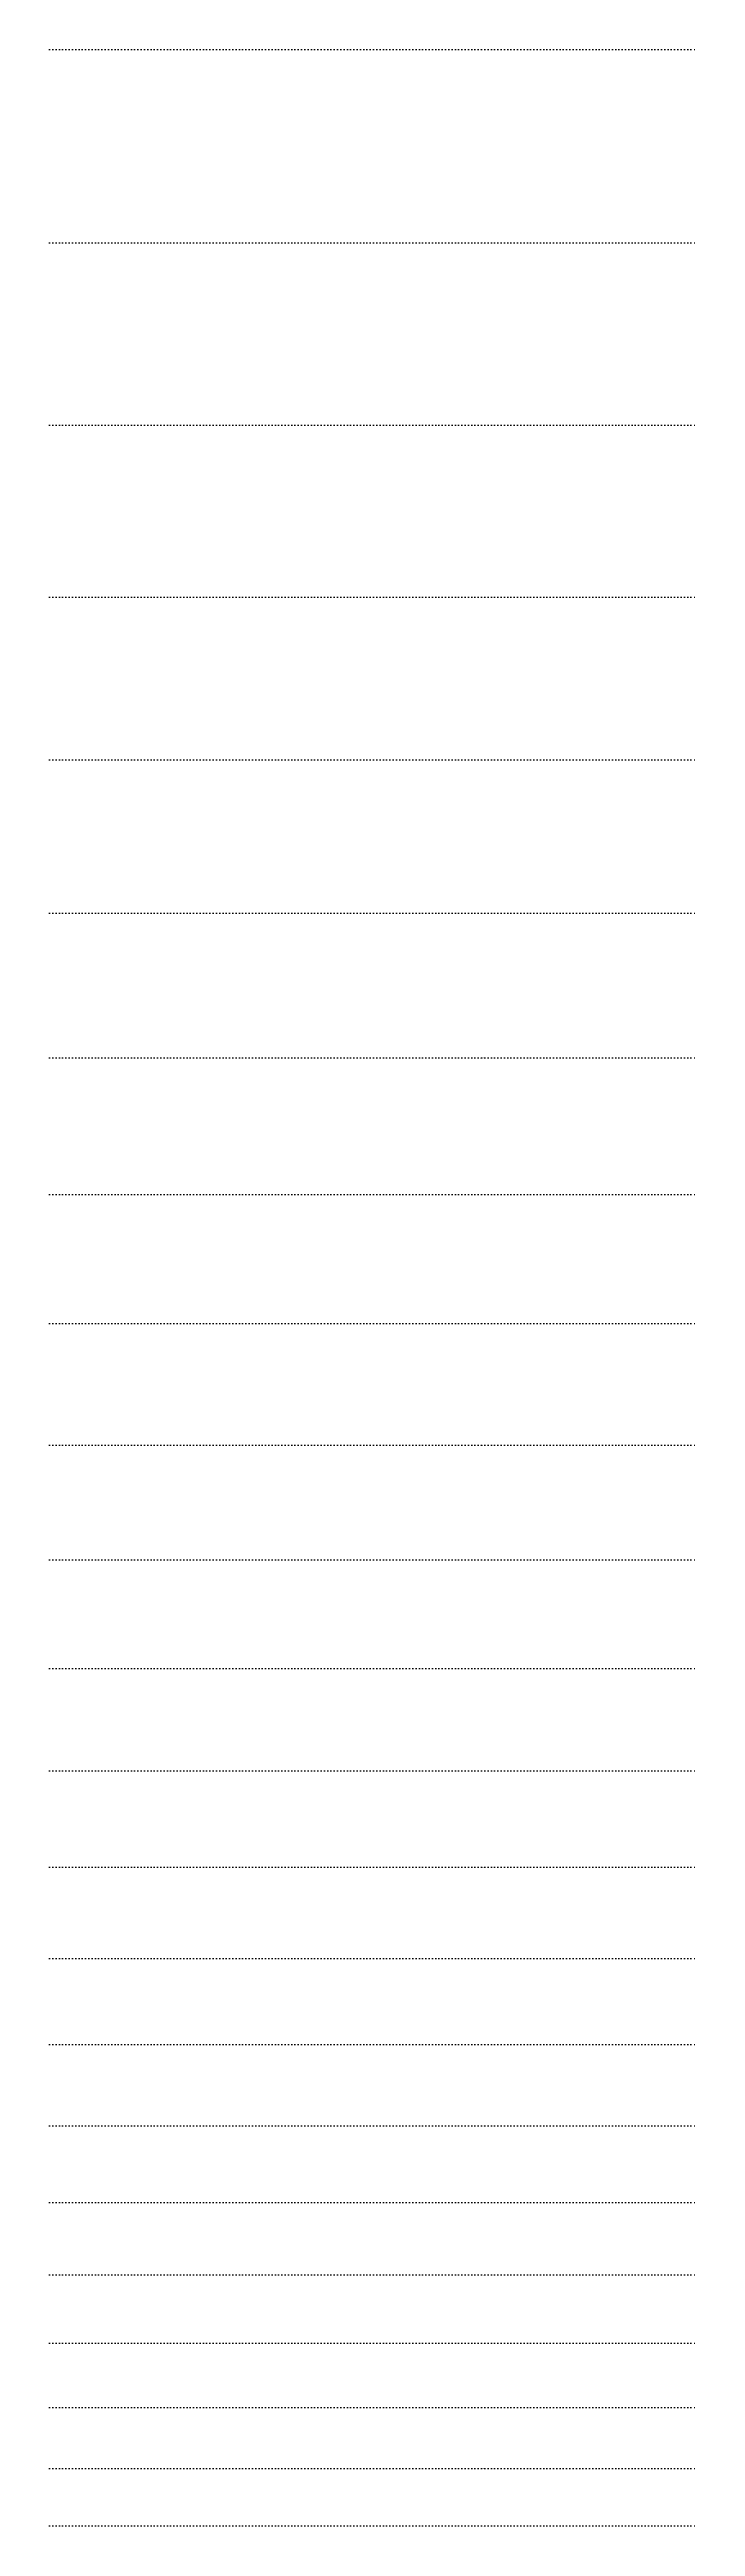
# Model space of a CAD drawing. Header units: millimetres. Extents: x 0 to 300, y -150 to 1050.
# Drawn here: x 180 to 300, y 289.5 to 750 of the extents above; entities that cross this region are included whole.
import ezdxf

# ---------------------------------------------------------------- set-up
doc = ezdxf.new("R2010")
doc.units = ezdxf.units.MM
doc.linetypes.add('DOT', pattern=[0.508, 0, -0.508])
doc.styles.add('OpenSans', font='OpenSans-Regular.ttf')

msp = doc.modelspace()

# ---------------------------------------------------------------- linework, layer by layer
at = {"linetype": 'DOT'}
for p, q in [((180, 750), (300, 750)), ((180, 714.08), (300, 714.08)), ((180, 680.18), (300, 680.18)), ((180, 648.17), (300, 648.17)), ((180, 617.97), (300, 617.97)), ((180, 589.46), (300, 589.46)), ((180, 562.55), (300, 562.55)), ((180, 537.15), (300, 537.15)), ((180, 513.17), (300, 513.17)), ((180, 490.55), (300, 490.55)), ((180, 469.19), (300, 469.19)), ((180, 449.03), (300, 449.03)), ((180, 430), (300, 430)), ((180, 412.04), (300, 412.04)), ((180, 395.09), (300, 395.09)), ((180, 379.09), (300, 379.09)), ((180, 363.98), (300, 363.98)), ((180, 349.73), (300, 349.73)), ((180, 336.27), (300, 336.27)), ((180, 323.57), (300, 323.57)), ((180, 311.59), (300, 311.59)), ((180, 300.27), (300, 300.27)), ((180, 289.59), (300, 289.59))]:
    msp.add_line(p, q, dxfattribs=at)

# ---------------------------------------------------------------- texts
at = {"char_height": 0.1, "attachment_point": 1, "style": 'OpenSans'}
for s, insert in [('0 : 0.0 mm', (260, 750)), ('1 : 35.92 mm', (260, 714.08)), ('2 : 69.825 mm', (260, 680.18)), ('3 : 101.826 mm', (260, 648.17)), ('4 : 132.032 mm', (260, 617.97)), ('5 : 160.542 mm', (260, 589.46)), ('6 : 187.452 mm', (260, 562.55)), ('7 : 212.851 mm', (260, 537.15)), ('8 : 236.825 mm', (260, 513.17)), ('9 : 259.454 mm', (260, 490.55)), ('10 : 280.812 mm', (260, 469.19)), ('11 : 300.972 mm', (260, 449.03)), ('12 : 320.0 mm', (260, 430)), ('13 : 337.96 mm', (260, 412.04)), ('14 : 354.912 mm', (260, 395.09)), ('15 : 370.913 mm', (260, 379.09)), ('16 : 386.016 mm', (260, 363.98)), ('17 : 400.271 mm', (260, 349.73)), ('18 : 413.726 mm', (260, 336.27)), ('19 : 426.426 mm', (260, 323.57)), ('20 : 438.413 mm', (260, 311.59)), ('21 : 449.727 mm', (260, 300.27)), ('22 : 460.406 mm', (260, 289.59))]:
    msp.add_mtext(s, dxfattribs=dict(at, insert=insert))

doc.saveas('drawing.dxf')
